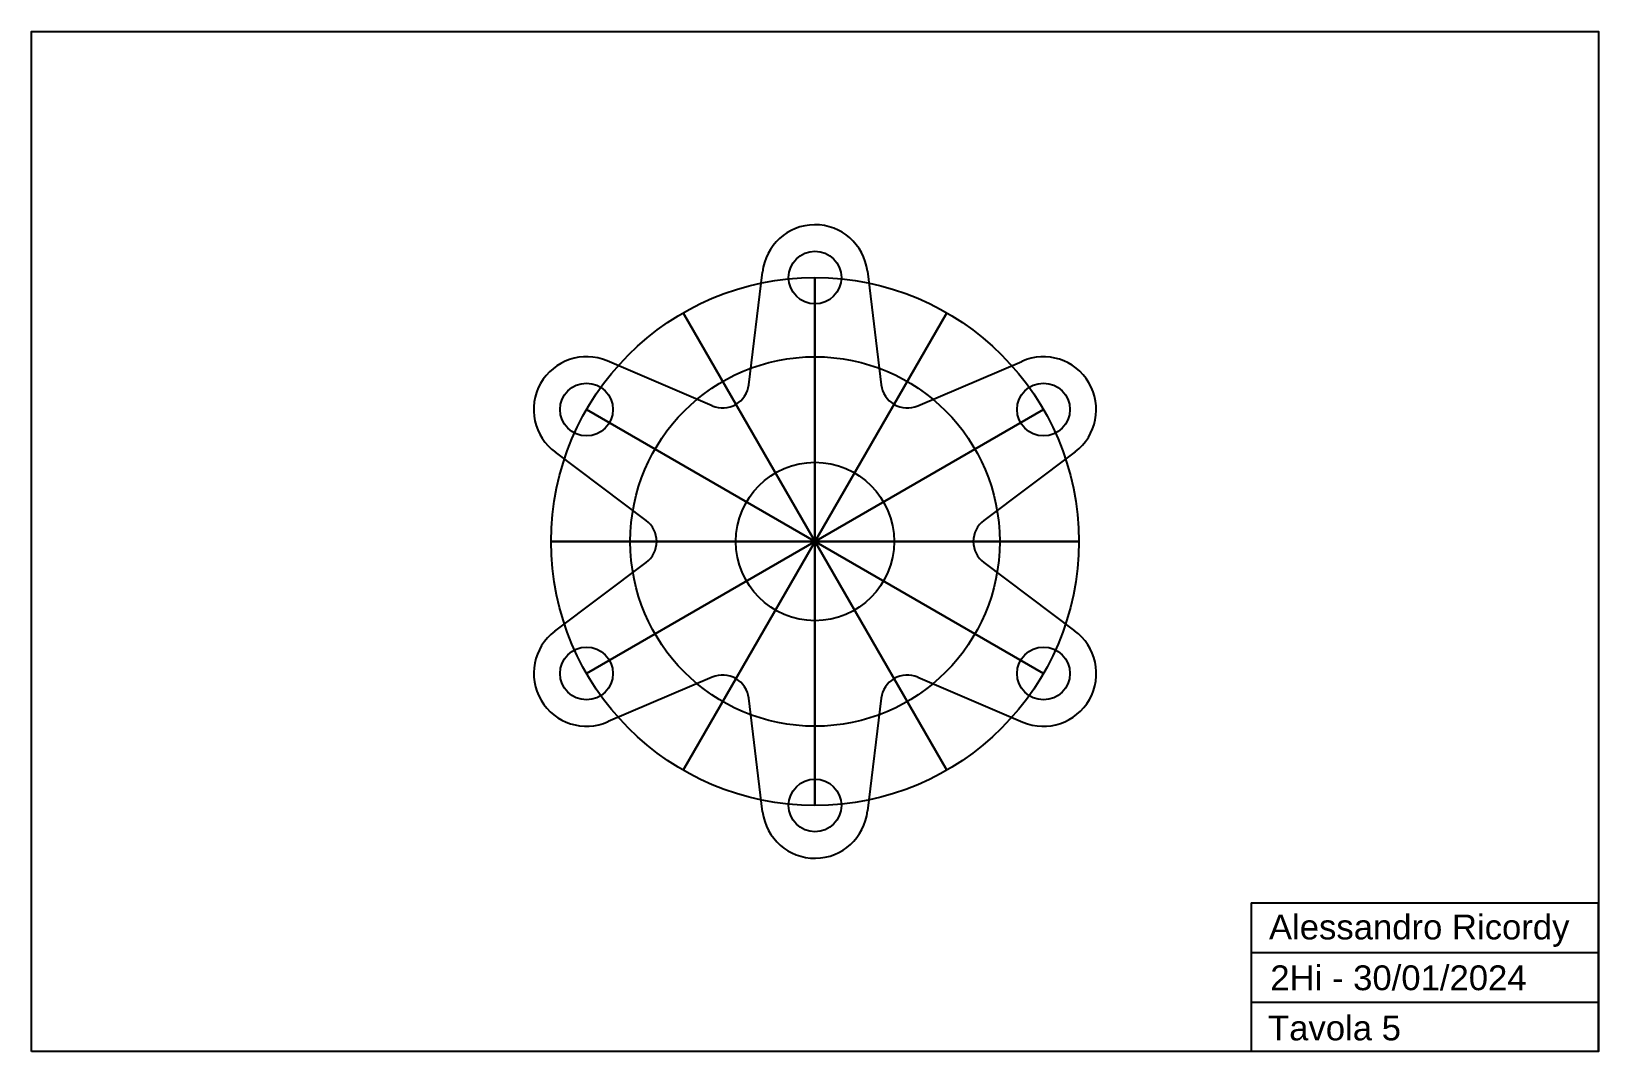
# Model space of a CAD drawing. Header units: millimetres. Extents: x 3231 to 36513, y 3878 to 11424.
# Drawn here: x 33543 to 36513, y 3878 to 5811 of the extents above; entities that cross this region are included whole.
import ezdxf

# ---------------------------------------------------------------- set-up
doc = ezdxf.new("R2010")
doc.units = ezdxf.units.MM
doc.layers.add('flangia', color=40, linetype='Continuous')
doc.layers.add('squadratura', color=7, linetype='Continuous', plot=False)
doc.layers.add('tav 3 6 7 linee di costr.', color=7, linetype='Continuous', true_color=0xf29c1c)
doc.styles.get("Standard").update_dxf_attribs({"font": 'arial.ttf'})

msp = doc.modelspace()

# ---------------------------------------------------------------- texts
at = {"layer": 'squadratura', "attachment_point": 1}
for s, width, heights, insert, char_height in [('Alessandro Ricordy', 578.52479, [0], (35888.481, 4137.378), 47.01818), ('2Hi - 30/01/2024', 585.98789, [0], (35891.126, 4041.164), 47.01818), ('Tavola 5', 658.25455, [47.82], (35886.751, 3946.145), 47.0182)]:
    msp.add_mtext_dynamic_manual_height_columns(s, width=width, gutter_width=117.545, heights=heights, dxfattribs=dict(at, insert=insert, char_height=char_height))

# ---------------------------------------------------------------- linework, layer by layer
msp.add_line((35855.008, 4159.85), (35855.008, 3877.741))
msp.add_lwpolyline([(33543.262, 3877.741), (33543.262, 5810.577), (36513.262, 5810.577), (36513.262, 3877.741)], close=True)
at = {"layer": 'flangia'}
for p, q in [((34902.898, 5141.24), (34928.793, 5354.45)), ((35127.534, 5356.209), (35153.627, 5141.238)), ((34833.667, 5101.268), (34634.45, 5186.156)), ((35222.859, 5101.268), (35420.452, 5185.447)), ((34708.301, 4884.13), (34536.603, 5013.162)), ((35521.346, 5014.212), (35348.223, 4884.129)), ((34535.179, 4674.106), (34708.302, 4804.189)), ((35348.224, 4804.188), (35519.922, 4675.157)), ((34833.666, 4587.05), (34636.072, 4502.871)), ((35222.858, 4587.05), (35422.075, 4502.163)), ((34928.991, 4332.109), (34902.897, 4547.08)), ((35153.627, 4547.079), (35127.731, 4333.869))]:
    msp.add_line(p, q, dxfattribs=at)
for centre, radius in [((35028.262, 5344.159), 50), ((34595.25, 5094.159), 50), ((35461.275, 5094.159), 50), ((35028.262, 4844.159), 150), ((34595.25, 4594.159), 50), ((35461.275, 4594.159), 50), ((35028.262, 4344.159), 50)]:
    msp.add_circle(centre, radius, dxfattribs=at)
for centre, radius, start, end in [((35028.262, 5344.159), 100, 6.920815, 174.09346), ((34595.25, 5094.159), 100, 66.920815, 234.09346), ((35461.275, 5094.159), 100, 306.920815, 114.09346), ((34853.262, 5147.268), 50, 300, 353.075005), ((35203.262, 5147.268), 50, 186.915135, 240), ((34853.262, 5147.268), 50, 246.915135, 300), ((35203.262, 5147.268), 50, 240, 293.075005), ((34678.262, 4844.159), 50, 360, 53.075005), ((35378.262, 4844.159), 50, 126.915135, 180), ((34678.262, 4844.159), 50, 306.915135, 360), ((35378.262, 4844.159), 50, 180, 233.075005), ((34595.25, 4594.159), 100, 126.920815, 294.09346), ((35461.275, 4594.159), 100, 246.920815, 54.09346), ((34853.262, 4541.05), 50, 60, 113.075005), ((34853.262, 4541.05), 50, 6.915135, 60), ((35203.262, 4541.05), 50, 120, 173.075005), ((35203.262, 4541.05), 50, 66.915135, 120), ((35028.262, 4344.159), 100, 186.920815, 354.09346)]:
    msp.add_arc(centre, radius, start, end, dxfattribs=at)
at = {"layer": 'squadratura'}
for p, q in [((35855.008, 4159.85), (36513.262, 4159.85)), ((36513.262, 3877.741), (36513.262, 4159.85)), ((35855.008, 4065.814), (36513.262, 4065.814)), ((35855.008, 3971.778), (36513.262, 3971.778))]:
    msp.add_line(p, q, dxfattribs=at)
at = {"layer": 'tav 3 6 7 linee di costr.'}
for p, q in [((35028.262, 5344.159), (35028.262, 4344.159)), ((35028.262, 4344.159), (35028.262, 5344.159)), ((34778.262, 4411.146), (35278.262, 5277.172)), ((35278.262, 5277.172), (34778.262, 4411.146)), ((34778.262, 5277.172), (35278.262, 4411.146)), ((35278.262, 4411.146), (34778.262, 5277.172)), ((34595.25, 4594.159), (35461.275, 5094.159)), ((35461.275, 5094.159), (34595.25, 4594.159)), ((34595.25, 5094.159), (35461.275, 4594.159)), ((35461.275, 4594.159), (34595.25, 5094.159)), ((34528.262, 4844.159), (35528.262, 4844.159)), ((35528.262, 4844.159), (34528.262, 4844.159))]:
    msp.add_line(p, q, dxfattribs=at)
for radius in [500, 350]:
    msp.add_circle((35028.262, 4844.159), radius, dxfattribs=at)

msp.set_redraw_order([(e.dxf.handle, doc.entitydb.next_handle()) for e in msp.query("TEXT MTEXT ATTDEF DIMENSION ARC_DIMENSION")])  # texts and dimensions are drawn at this point

doc.saveas('drawing.dxf')
